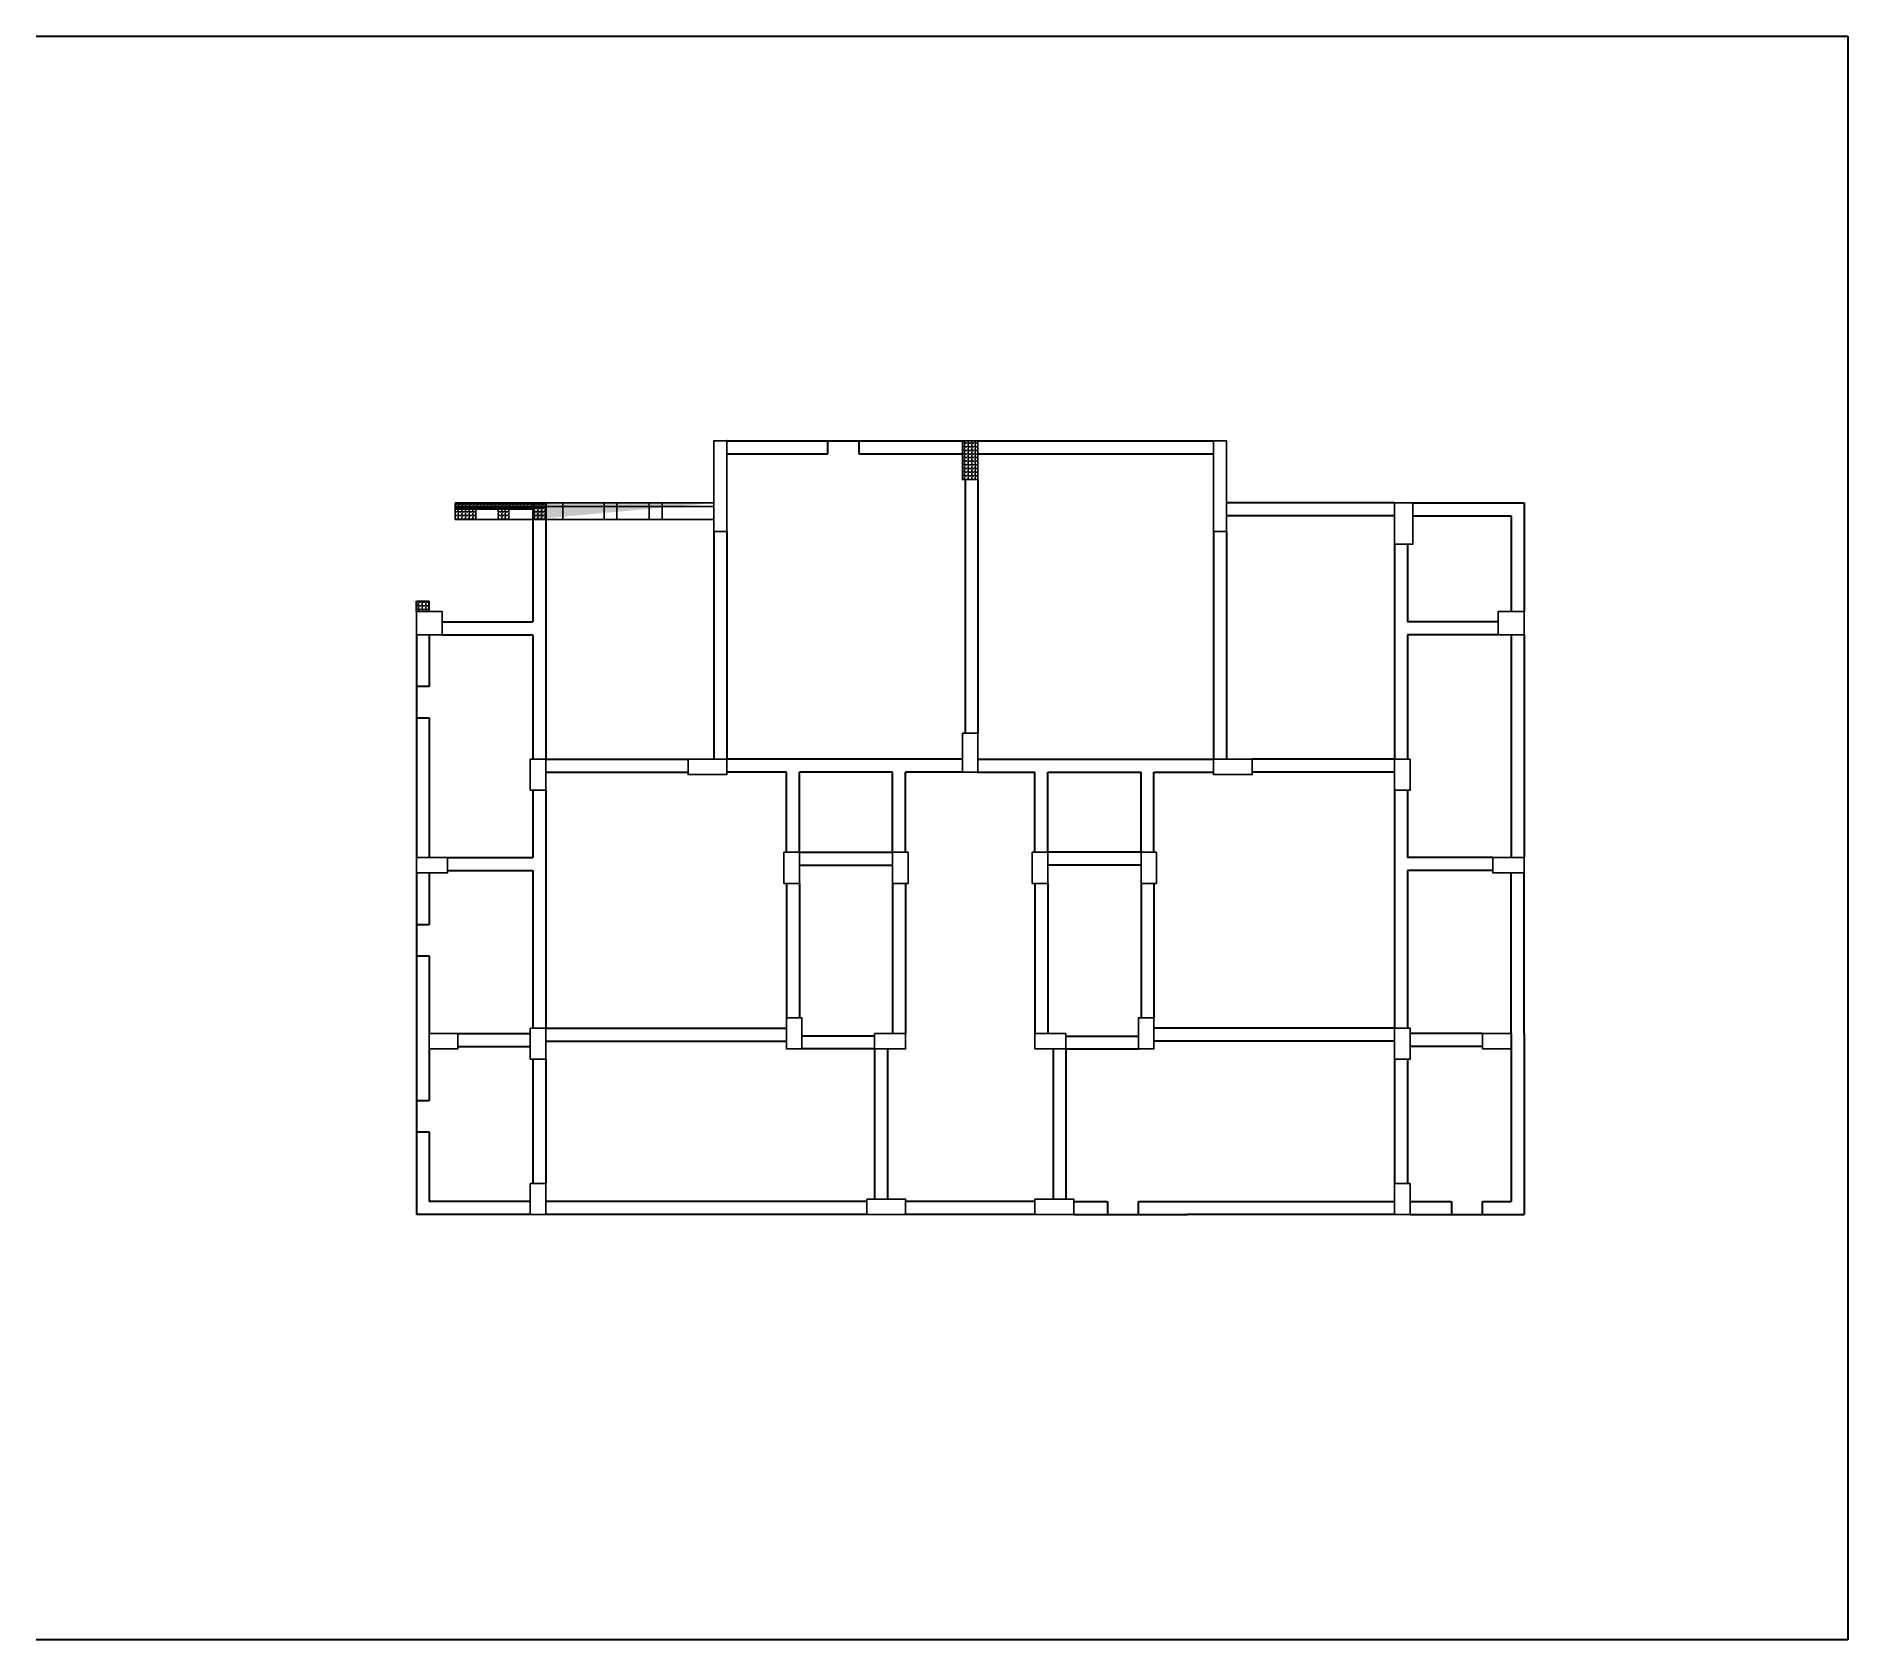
# Model space of a CAD drawing. Header units: millimetres. Extents: x -502 to 9998, y 2906 to 6004.
# Drawn here: x 6498 to 9998, y 2906 to 6004 of the extents above; entities that cross this region are included whole.
import ezdxf

# ---------------------------------------------------------------- set-up
doc = ezdxf.new("R2010")
doc.units = ezdxf.units.MM
doc.layers.add('balkon1', color=1, linetype='Continuous')
doc.layers.add('kolon', color=200, linetype='Continuous')
doc.layers.add('Duvar', color=140, linetype='Continuous', lineweight=30)
doc.layers.add('ölçülendirme', color=80, linetype='Continuous', lineweight=30)
pattern_1 = [(0, (0, 0), (0, 6.985), [5.08, -1.905]), (90, (0, 0), (-6.985, 4e-16), [5.08, -1.905])]

msp = doc.modelspace()

# ---------------------------------------------------------------- hatches: boundary and pattern name
at = {"layer": 'balkon1'}
h = msp.add_hatch(dxfattribs=at)
h.set_pattern_fill('ANGLE', color=3)
h.set_pattern_definition(pattern_1)
edge = h.paths.add_edge_path()
edge.add_line((7457.3, 5095.4), (7402.3, 5095.4))
edge.add_line((7307.3, 5102.4), (7807.3, 5102.4))
edge.add_line((7457.3, 5070.4), (7457.3, 5102.4))
edge.add_line((7402.3, 5095.4), (7378.3, 5095.4))
edge.add_line((7378.3, 5095.4), (7337.3, 5095.4))
edge.add_line((7337.3, 5095.4), (7307.3, 5095.4))
h = msp.add_hatch(dxfattribs=at)
h.set_pattern_fill('ANGLE', color=3)
h.set_pattern_definition(pattern_1)
h.paths.add_polyline_path([(7347.3, 5095.4), (7337.3, 5095.4), (7307.3, 5095.4), (7307.3, 5070.4), (7347.3, 5070.4)])
h.paths.add_polyline_path([(7412.3, 5095.4), (7402.3, 5095.4), (7388.3, 5095.4), (7388.3, 5070.4), (7412.3, 5070.4)])
h.paths.add_polyline_path([(7412.3, 5102.4), (7388.3, 5102.4), (7388.3, 5095.4), (7402.3, 5095.4), (7412.3, 5095.4)])
h.paths.add_polyline_path([(7388.3, 5102.4), (7347.3, 5102.4), (7347.3, 5095.4), (7378.3, 5095.4), (7388.3, 5095.4)])
h.paths.add_polyline_path([(7347.3, 5102.4), (7307.3, 5102.4), (7307.3, 5095.4), (7337.3, 5095.4), (7347.3, 5095.4)])
h.paths.add_polyline_path([(7457.3, 5102.4), (7412.3, 5102.4), (7412.3, 5095.4), (7457.3, 5095.4)])
h.paths.add_polyline_path([(7482.3, 5102.4), (7457.3, 5102.4), (7457.3, 5070.4), (7482.3, 5070.4)])
h = msp.add_hatch(dxfattribs=at)
h.set_pattern_fill('ANGLE', color=3)
h.set_pattern_definition(pattern_1)
h.paths.add_polyline_path([(7388.3, 5102.4), (7347.3, 5102.4), (7347.3, 5090.4), (7378.3, 5090.4), (7388.3, 5090.4)])
h = msp.add_hatch(dxfattribs=at)
h.set_pattern_fill('ANGLE', color=3)
h.set_pattern_definition(pattern_1)
h.paths.add_polyline_path([(7457.3, 5102.4), (7412.3, 5102.4), (7412.3, 5090.4), (7457.3, 5090.4)])
h = msp.add_hatch(dxfattribs=at)
h.set_pattern_fill('ANGLE', color=256)
h.set_pattern_definition(pattern_1)
h.paths.add_polyline_path([(7232.3, 4892.4), (7232.3, 4912.4), (7257.3, 4912.4), (7257.3, 4892.4)])
at = {"layer": 'kolon'}
h = msp.add_hatch(dxfattribs=at)
h.set_pattern_fill('ANGLE', color=256)
h.set_pattern_definition(pattern_1)
h.paths.add_polyline_path([(8287.3, 5222.4), (8317.3, 5222.4), (8317.3, 5147.4), (8287.3, 5147.4)])

# ---------------------------------------------------------------- linework, layer by layer
at = {"layer": 'balkon1'}
for p, q in [((7307.3, 5102.4), (7807.3, 5102.4)), ((7307.3, 5070.4), (7307.3, 5102.4)), ((7307.3, 5095.4), (7807.3, 5095.4)), ((7337.3, 5090.4), (7307.3, 5090.4)), ((7378.3, 5090.4), (7337.3, 5090.4)), ((7347.3, 5070.4), (7347.3, 5090.4)), ((7402.3, 5090.4), (7378.3, 5090.4)), ((7457.3, 5090.4), (7402.3, 5090.4)), ((7457.3, 5070.4), (7457.3, 5102.4)), ((7482.3, 5102.4), (7482.3, 5070.4)), ((7515.3, 5102.4), (7515.3, 5070.4)), ((7595.3, 5102.4), (7595.3, 5070.4)), ((7619.3, 5102.4), (7619.3, 5070.4)), ((7682.3, 5102.4), (7682.3, 5070.4)), ((7707.3, 5102.4), (7707.3, 5070.4)), ((7307.3, 5070.4), (7807.3, 5070.4)), ((7232.3, 4912.4), (7257.3, 4912.4)), ((7232.3, 4892.4), (7257.3, 4892.4))]:
    msp.add_line(p, q, dxfattribs=at)
at = {"layer": 'Duvar'}
for p, q in [((7832.3, 5222.4), (8002.3, 5222.4)), ((8002.3, 5222.4), (8112.3, 5222.4)), ((8027.3, 5197.4), (8027.3, 5222.4)), ((8087.3, 5222.4), (8087.3, 5197.4)), ((8112.3, 5222.4), (8287.3, 5222.4)), ((8317.3, 5222.4), (8772.3, 5222.4)), ((7832.3, 5197.4), (8027.3, 5197.4)), ((8087.3, 5197.4), (8287.3, 5197.4)), ((8317.3, 5197.4), (8772.3, 5197.4)), ((8292.3, 5147.4), (8292.3, 4657.4)), ((8317.3, 5147.4), (8317.3, 4657.4)), ((7457.3, 5102.4), (7457.3, 4872.4)), ((7482.3, 5102.4), (7482.3, 4607.4)), ((9122.3, 5102.4), (8797.3, 5102.4)), ((9122.3, 5077.4), (8797.3, 5077.4)), ((9157.3, 5102.4), (9372.3, 5102.4)), ((9157.3, 5077.4), (9347.3, 5077.4)), ((9347.3, 5077.4), (9347.3, 4892.4)), ((9372.3, 5102.4), (9372.3, 4892.4)), ((7807.3, 5047.4), (7807.3, 4607.4)), ((7832.3, 5047.4), (7832.3, 4607.4)), ((8772.3, 5047.4), (8772.3, 4607.4)), ((8797.3, 5047.4), (8797.3, 4607.4)), ((9122.3, 5022.4), (9122.3, 4607.4)), ((9147.3, 5022.4), (9147.3, 4872.4)), ((7232.3, 4892.4), (7232.3, 4912.4)), ((7257.3, 4892.4), (7257.3, 4912.4)), ((7282.3, 4872.4), (7457.3, 4872.4)), ((9322.3, 4872.4), (9147.3, 4872.4)), ((7232.3, 4847.4), (7232.3, 4772.4)), ((7257.3, 4847.4), (7257.3, 4747.4)), ((7282.3, 4847.4), (7457.3, 4847.4)), ((7457.3, 4847.4), (7457.3, 4607.4)), ((9147.3, 4847.4), (9147.3, 4607.4)), ((9322.3, 4847.4), (9147.3, 4847.4)), ((9347.3, 4847.4), (9347.3, 4417.4)), ((9372.3, 4847.4), (9372.3, 4417.4)), ((7232.3, 4772.4), (7232.3, 4662.4)), ((7257.3, 4747.4), (7232.3, 4747.4)), ((7232.3, 4687.4), (7257.3, 4687.4)), ((7232.3, 4662.4), (7232.3, 4417.4)), ((7257.3, 4687.4), (7257.3, 4607.4)), ((7257.3, 4687.4), (7257.3, 4417.4)), ((7482.3, 4607.4), (7757.3, 4607.4)), ((8287.3, 4607.4), (7832.3, 4607.4)), ((8317.3, 4607.4), (8772.3, 4607.4)), ((9122.3, 4607.4), (8847.3, 4607.4)), ((7482.3, 4582.4), (7757.3, 4582.4)), ((7947.3, 4582.4), (7832.3, 4582.4)), ((7947.3, 4427.4), (7947.3, 4582.4)), ((8152.3, 4582.4), (7972.3, 4582.4)), ((7972.3, 4427.4), (7972.3, 4582.4)), ((8152.3, 4427.4), (8152.3, 4582.4)), ((8287.3, 4582.4), (8177.3, 4582.4)), ((8177.3, 4427.4), (8177.3, 4582.4)), ((8317.3, 4582.4), (8427.3, 4582.4)), ((8427.3, 4427.4), (8427.3, 4582.4)), ((8452.3, 4582.4), (8632.3, 4582.4)), ((8452.3, 4427.4), (8452.3, 4582.4)), ((8632.3, 4427.4), (8632.3, 4582.4)), ((8657.3, 4582.4), (8772.3, 4582.4)), ((8657.3, 4427.4), (8657.3, 4582.4)), ((9122.3, 4582.4), (8847.3, 4582.4)), ((7457.3, 4547.4), (7457.3, 4417.4)), ((7482.3, 4547.4), (7482.3, 4087.4)), ((9122.3, 4547.4), (9122.3, 4087.4)), ((9147.3, 4547.4), (9147.3, 4417.4)), ((7292.3, 4417.4), (7457.3, 4417.4)), ((7972.3, 4427.4), (8152.3, 4427.4)), ((8632.3, 4427.4), (8452.3, 4427.4)), ((9312.3, 4417.4), (9147.3, 4417.4)), ((7232.3, 4387.4), (7232.3, 4312.4)), ((7257.3, 4387.4), (7257.3, 4287.4)), ((7292.3, 4392.4), (7457.3, 4392.4)), ((7457.3, 4392.4), (7457.3, 4087.4)), ((7972.3, 4402.4), (8152.3, 4402.4)), ((8632.3, 4402.4), (8452.3, 4402.4)), ((9147.3, 4392.4), (9147.3, 4087.4)), ((9312.3, 4392.4), (9147.3, 4392.4)), ((9347.3, 4077.4), (9347.3, 4387.4)), ((9372.3, 4077.4), (9372.3, 4387.4)), ((7947.3, 4367.4), (7947.3, 4107.4)), ((7972.3, 4367.4), (7972.3, 4107.4)), ((8152.3, 4367.4), (8152.3, 4077.4)), ((8177.3, 4367.4), (8177.3, 4077.4)), ((8427.3, 4367.4), (8427.3, 4077.4)), ((8452.3, 4367.4), (8452.3, 4077.4)), ((8632.3, 4367.4), (8632.3, 4107.4)), ((8657.3, 4367.4), (8657.3, 4107.4)), ((7232.3, 4312.4), (7232.3, 4202.4)), ((7257.3, 4287.4), (7232.3, 4287.4)), ((7232.3, 4227.4), (7257.3, 4227.4)), ((7232.3, 4202.4), (7232.3, 3972.4)), ((7257.3, 4227.4), (7257.3, 4077.4)), ((7312.3, 4077.4), (7452.3, 4077.4)), ((7482.3, 4087.4), (7947.3, 4087.4)), ((7482.3, 4062.4), (7947.3, 4062.4)), ((8117.3, 4072.4), (7977.3, 4072.4)), ((8487.3, 4072.4), (8627.3, 4072.4)), ((9122.3, 4087.4), (8657.3, 4087.4)), ((9122.3, 4062.4), (8657.3, 4062.4)), ((9292.3, 4077.4), (9152.3, 4077.4)), ((9347.3, 4077.4), (9347.3, 3752.4)), ((9372.3, 4077.4), (9372.3, 3727.4)), ((7257.3, 4047.4), (7257.3, 3947.4)), ((7312.3, 4052.4), (7452.3, 4052.4)), ((7457.3, 4027.4), (7457.3, 3787.4)), ((7482.3, 4027.4), (7482.3, 3787.4)), ((8117.3, 4047.4), (7977.3, 4047.4)), ((8117.3, 4047.4), (8117.3, 3757.4)), ((8142.3, 4047.4), (8142.3, 3757.4)), ((8462.3, 4047.4), (8462.3, 3757.4)), ((8487.3, 4047.4), (8627.3, 4047.4)), ((8487.3, 4047.4), (8487.3, 3757.4)), ((9122.3, 4027.4), (9122.3, 3787.4)), ((9147.3, 4027.4), (9147.3, 3787.4)), ((9292.3, 4052.4), (9152.3, 4052.4)), ((7232.3, 3972.4), (7232.3, 3862.4)), ((7257.3, 3947.4), (7232.3, 3947.4)), ((7232.3, 3887.4), (7257.3, 3887.4)), ((7257.3, 3887.4), (7257.3, 3752.4)), ((7232.3, 3862.4), (7232.3, 3727.4)), ((7452.3, 3752.4), (7257.3, 3752.4)), ((8102.3, 3752.4), (7482.3, 3752.4)), ((8427.3, 3752.4), (8177.3, 3752.4)), ((8502.3, 3752.4), (8567.3, 3752.4)), ((8567.3, 3752.4), (8567.3, 3727.4)), ((8627.3, 3727.4), (8627.3, 3752.4)), ((8627.3, 3752.4), (9122.3, 3752.4)), ((9152.3, 3752.4), (9232.3, 3752.4)), ((9232.3, 3752.4), (9232.3, 3727.4)), ((9292.3, 3727.4), (9292.3, 3752.4)), ((9292.3, 3752.4), (9347.3, 3752.4)), ((7452.3, 3727.4), (7232.3, 3727.4)), ((8102.3, 3727.4), (7482.3, 3727.4)), ((8427.3, 3727.4), (8177.3, 3727.4)), ((8502.3, 3727.4), (8542.3, 3727.4)), ((8542.3, 3727.4), (8652.3, 3727.4)), ((8652.3, 3727.4), (8722.3, 3727.4)), ((9122.3, 3727.4), (8722.3, 3727.4)), ((9152.3, 3727.4), (9207.3, 3727.4)), ((9207.3, 3727.4), (9317.3, 3727.4)), ((9317.3, 3727.4), (9372.3, 3727.4))]:
    msp.add_line(p, q, dxfattribs=at)
at = {"layer": 'kolon'}
for points in [[(7807.3, 5222.4), (7832.3, 5222.4), (7832.3, 5047.4), (7807.3, 5047.4)], [(8287.3, 5222.4), (8317.3, 5222.4), (8317.3, 5147.4), (8287.3, 5147.4)], [(8317.3, 5222.4), (8287.3, 5222.4), (8287.3, 5147.4), (8317.3, 5147.4)], [(8797.3, 5222.4), (8772.3, 5222.4), (8772.3, 5047.4), (8797.3, 5047.4)], [(9157.3, 5102.4), (9122.3, 5102.4), (9122.3, 5022.4), (9157.3, 5022.4)], [(7232.3, 4892.4), (7282.3, 4892.4), (7282.3, 4847.4), (7232.3, 4847.4)], [(9372.3, 4892.4), (9322.3, 4892.4), (9322.3, 4847.4), (9372.3, 4847.4)], [(8287.3, 4657.4), (8317.3, 4657.4), (8317.3, 4582.4), (8287.3, 4582.4)], [(7452.3, 4607.4), (7482.3, 4607.4), (7482.3, 4547.4), (7452.3, 4547.4)], [(7757.3, 4607.4), (7832.3, 4607.4), (7832.3, 4577.4), (7757.3, 4577.4)], [(8847.3, 4607.4), (8772.3, 4607.4), (8772.3, 4577.4), (8847.3, 4577.4)], [(9152.3, 4607.4), (9122.3, 4607.4), (9122.3, 4547.4), (9152.3, 4547.4)], [(7232.3, 4417.4), (7292.3, 4417.4), (7292.3, 4387.4), (7232.3, 4387.4)], [(7942.3, 4427.4), (7972.3, 4427.4), (7972.3, 4367.4), (7942.3, 4367.4)], [(8182.3, 4427.4), (8152.3, 4427.4), (8152.3, 4367.4), (8182.3, 4367.4)], [(8422.3, 4427.4), (8452.3, 4427.4), (8452.3, 4367.4), (8422.3, 4367.4)], [(8662.3, 4427.4), (8632.3, 4427.4), (8632.3, 4367.4), (8662.3, 4367.4)], [(9372.3, 4417.4), (9312.3, 4417.4), (9312.3, 4387.4), (9372.3, 4387.4)], [(7947.3, 4107.4), (7977.3, 4107.4), (7977.3, 4047.4), (7947.3, 4047.4)], [(8657.3, 4107.4), (8627.3, 4107.4), (8627.3, 4047.4), (8657.3, 4047.4)], [(7257.3, 4077.4), (7312.3, 4077.4), (7312.3, 4047.4), (7257.3, 4047.4)], [(7452.3, 4087.4), (7482.3, 4087.4), (7482.3, 4027.4), (7452.3, 4027.4)], [(8117.3, 4077.4), (8177.3, 4077.4), (8177.3, 4047.4), (8117.3, 4047.4)], [(8487.3, 4077.4), (8427.3, 4077.4), (8427.3, 4047.4), (8487.3, 4047.4)], [(9152.3, 4087.4), (9122.3, 4087.4), (9122.3, 4027.4), (9152.3, 4027.4)], [(9347.3, 4077.4), (9292.3, 4077.4), (9292.3, 4047.4), (9347.3, 4047.4)], [(7452.3, 3787.4), (7482.3, 3787.4), (7482.3, 3727.4), (7452.3, 3727.4)], [(9152.3, 3787.4), (9122.3, 3787.4), (9122.3, 3727.4), (9152.3, 3727.4)], [(8102.3, 3757.4), (8177.3, 3757.4), (8177.3, 3727.4), (8102.3, 3727.4)], [(8502.3, 3757.4), (8427.3, 3757.4), (8427.3, 3727.4), (8502.3, 3727.4)]]:
    msp.add_lwpolyline(points, close=True, dxfattribs=at)
msp.add_point((7832.3, 5222.4), dxfattribs=at)
msp.add_point((7832.3, 5222.4), dxfattribs=at)
at = {"layer": 'ölçülendirme'}
for p, q in [((6497.8, 6004.1), (9997.8, 6004.1)), ((9997.8, 6004.1), (9997.8, 2905.9)), ((9997.8, 2905.9), (6497.8, 2905.9))]:
    msp.add_line(p, q, dxfattribs=at)

doc.saveas('drawing.dxf')
